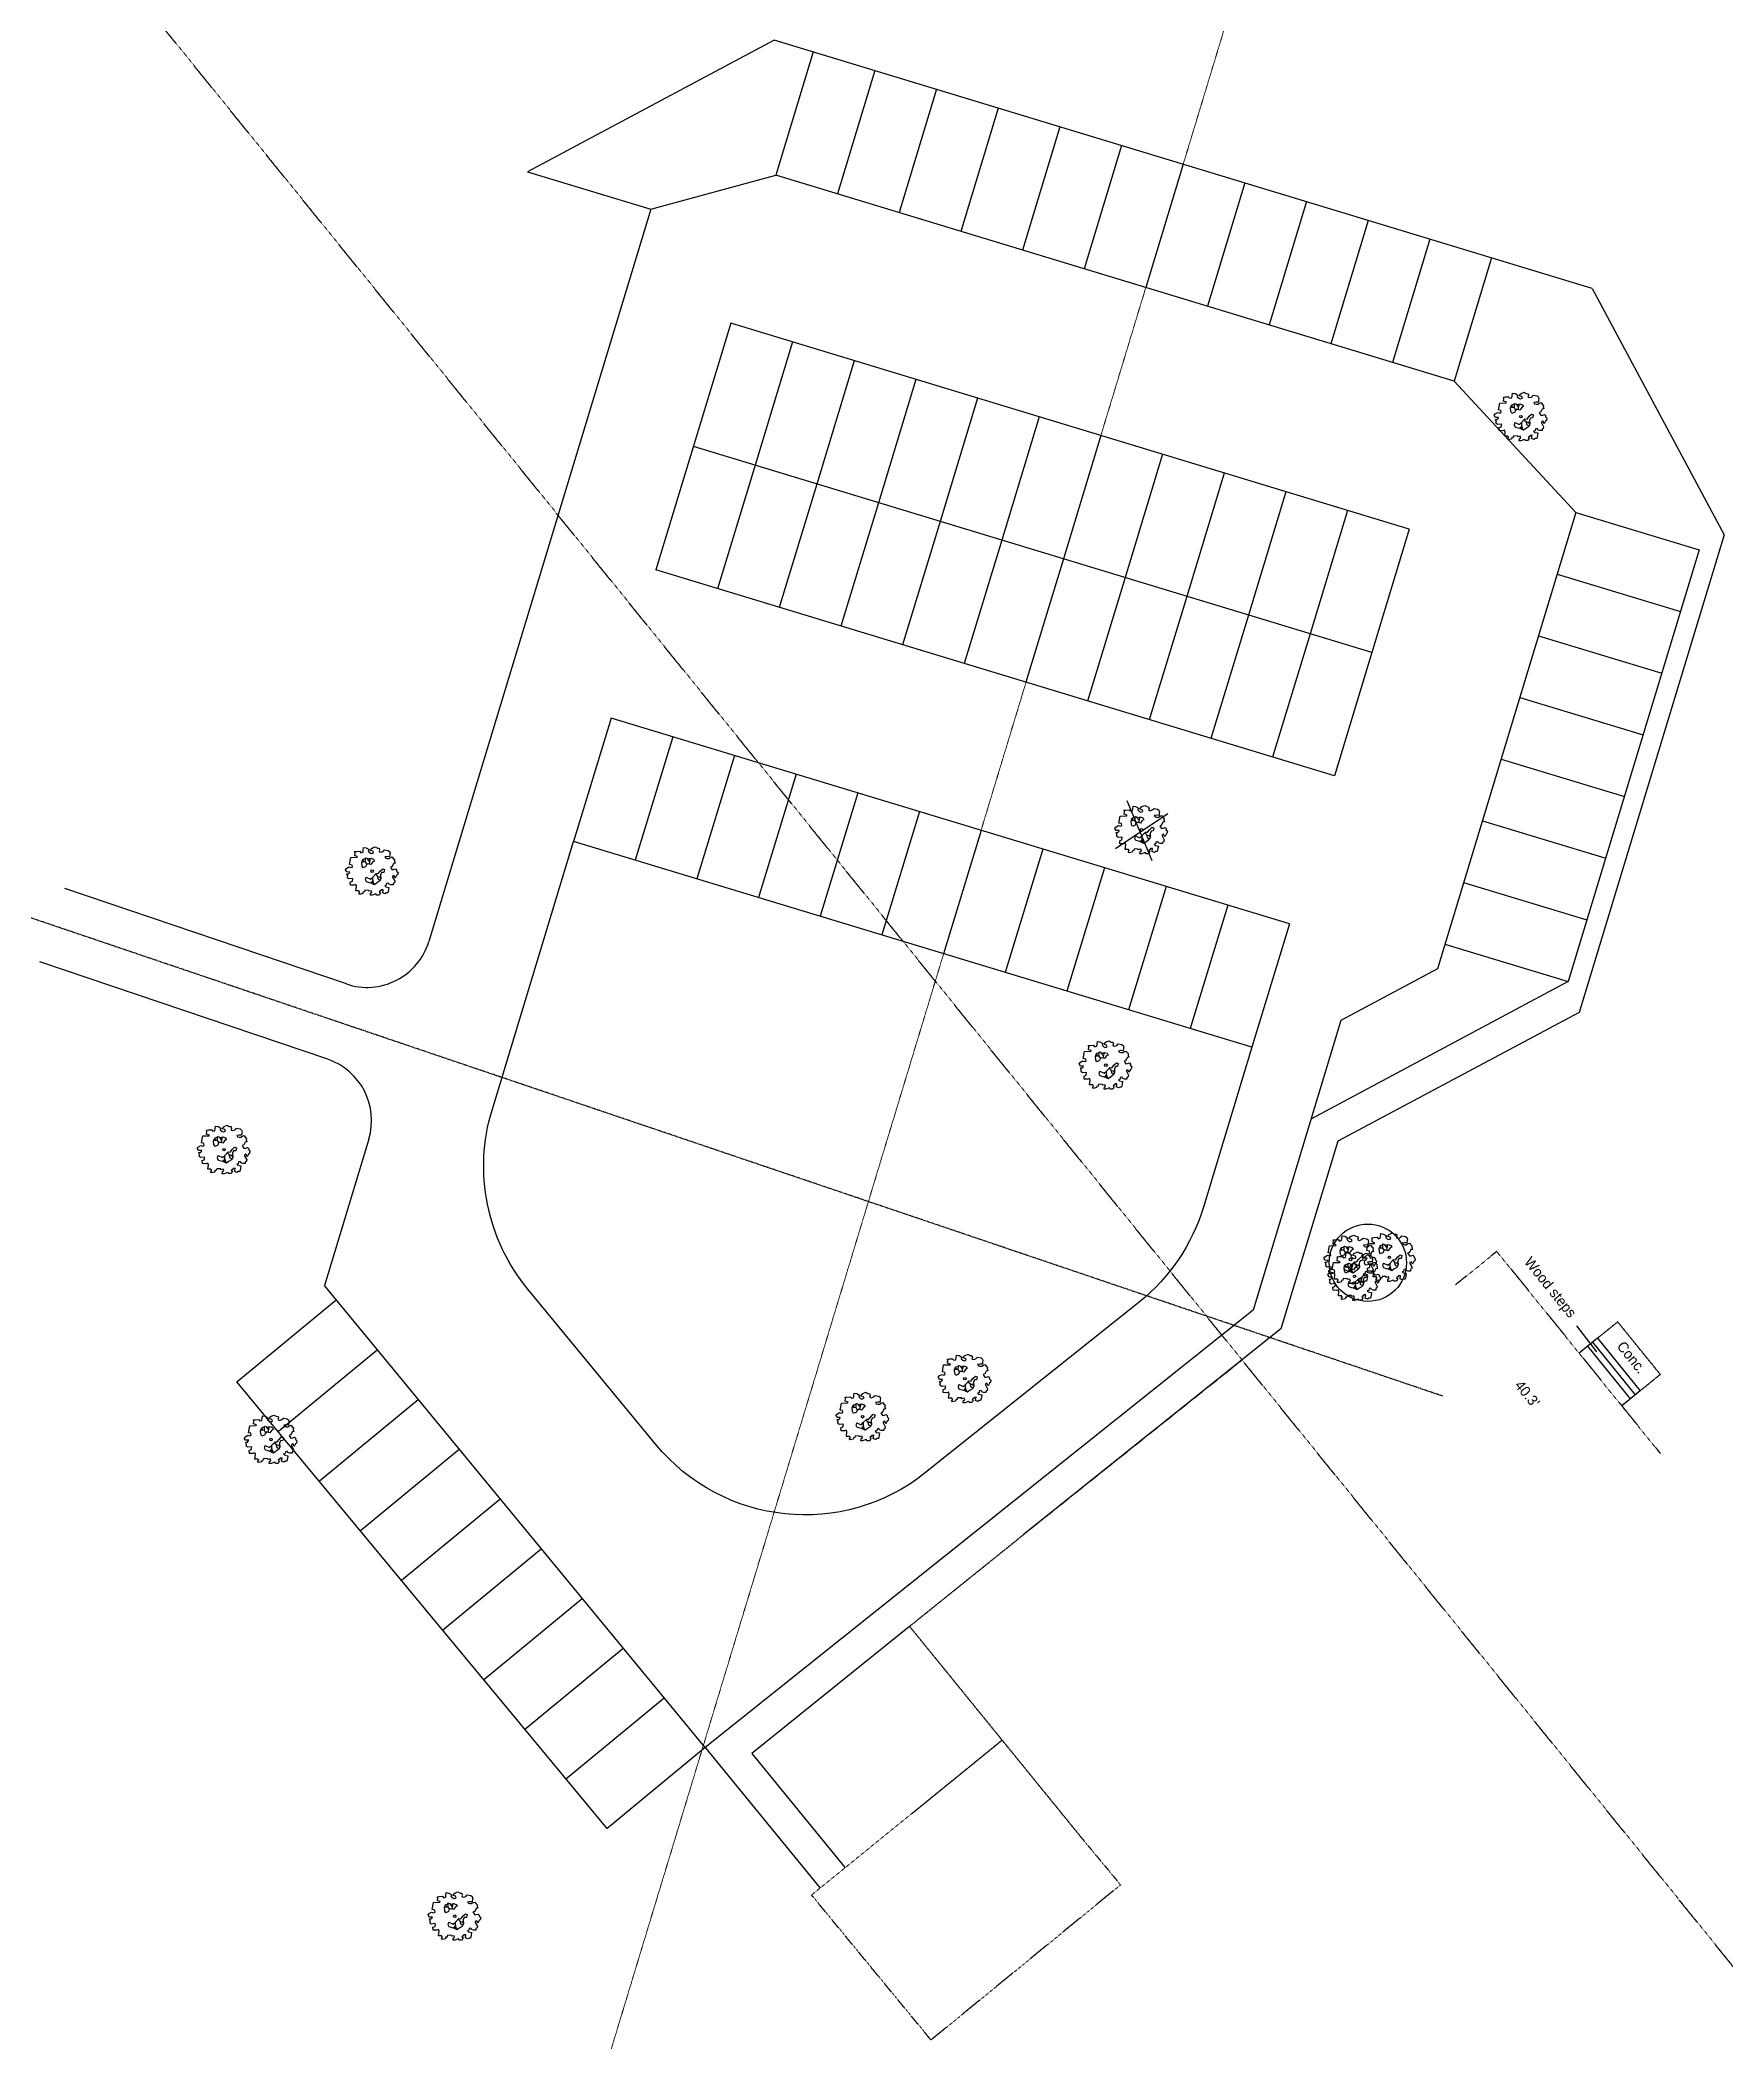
# Model space of a CAD drawing. Header units: inches. Extents: x -625442 to 34963, y -27993 to 66986.
# Drawn here: x -320156 to -317020, y 27782 to 31505 of the extents above; entities that cross this region are included whole.
import ezdxf

# ---------------------------------------------------------------- set-up
doc = ezdxf.new("R2010")
doc.units = ezdxf.units.IN
doc.header["$LTSCALE"] = 0.5
doc.header["$MEASUREMENT"] = 0
for name, pattern in [('CENTERX2', [4, 2.5, -0.5, 0.5, -0.5]), ('DASHED2', [0.375, 0.25, -0.125]), ('HIDDEN2', [0.1875, 0.125, -0.0625])]:
    doc.linetypes.add(name, pattern=pattern)
for name, color, linetype in [('BUILDING', 253, 'DASHED2'), ('BUILDING OH', 80, 'HIDDEN2'), ('EDGE OF CONCRETE', 253, 'DASHED2'), ('P-ABOVE', 201, 'HIDDEN2'), ('P-BELOW-LIGHT', 143, 'Continuous'), ('TEXT', 7, 'Continuous'), ('TreesMARK', 46, 'Continuous'), ('WOOD DECK', 37, 'Continuous')]:
    doc.layers.add(name, color=color, linetype=linetype)
doc.layers.add('HA-Grid Line', color=104, linetype='CENTERX2', lineweight=15)
doc.styles.add('BLDG', font='IC-Romans.shx', dxfattribs={"width": 0.8})
doc.styles.add('TXT', font='IC-Romans.shx')
doc.dimstyles.new('20 SCALE', dxfattribs={"dimtxt": 1.6, "dimasz": 2, "dimexe": 0.18, "dimexo": 0.0625, "dimgap": 0.04, "dimtad": 0, "dimdec": 1, "dimzin": 0, "dimdsep": 46, "dimtxsty": 'BLDG', "dimcen": 0.09, "dimaunit": 1, "dimadec": 4, "dimazin": 0, "dimtfac": 1, "dimtdec": 1, "dimtofl": 0, "dimtmove": 2, "dimatfit": 3, "dimfxl": 1, "dimtolj": 1, "dimtzin": 0, "dimarcsym": 0})

msp = doc.modelspace()

# ---------------------------------------------------------------- texts
at = {"layer": 'TEXT', "char_height": 19.2, "attachment_point": 2, "rotation": 309.00089794, "style": 'TXT'}
for s, insert in [('Wood steps', (-317335.67637, 29189.63255)), ('Conc.', (-317184.69144, 29059.15595)), ("40.3'", (-317378.76017, 28991.15737))]:
    msp.add_mtext(s, dxfattribs=dict(at, insert=insert))

# ---------------------------------------------------------------- blocks, each defined once
blk = doc.blocks.new('TREE11')
at = {"linetype": 'Continuous'}
for p, q in [((-0.134, 0.178), (-0.184, 0.176)), ((-0.156, 0.177), (-0.179, 0.211)), ((-0.132, 0.24), (-0.134, 0.178)), ((-0.134, 0.178), (-0.103, 0.129)), ((-0.094, 0.242), (-0.047, 0.184)), ((-0.034, 0.247), (-0.058, 0.14)), ((0.006, -0.194), (-0.03, -0.231)), ((0.008, -0.119), (0.006, -0.244)), ((0.008, -0.167), (0.027, -0.23)), ((0.027, -0.23), (0.058, -0.256)), ((0.065, -0.059), (0.113, -0.104)), ((0.096, -0.089), (0.115, -0.156)), ((0.113, -0.104), (0.17, -0.108)), ((0.115, -0.156), (0.157, -0.173)), ((0.141, -0.107), (0.163, -0.133))]:
    blk.add_line(p, q, dxfattribs=at)
for points in [[(-0.04, 0.357), (-0.015, 0.344), (0.008, 0.351), (0.028, 0.361), (0.015, 0.389), (-0.027, 0.402), (-0.019, 0.434), (0.006, 0.451), (0.063, 0.474), (0.102, 0.449), (0.138, 0.447), (0.147, 0.41), (0.136, 0.393), (0.141, 0.378), (0.17, 0.37), (0.196, 0.378), (0.22, 0.391), (0.243, 0.415), (0.313, 0.402), (0.339, 0.381), (0.35, 0.351), (0.344, 0.329), (0.34, 0.28), (0.289, 0.282), (0.248, 0.275), (0.265, 0.252), (0.293, 0.244), (0.328, 0.244), (0.361, 0.265), (0.39, 0.275), (0.412, 0.246), (0.437, 0.224), (0.433, 0.195), (0.446, 0.154), (0.413, 0.148), (0.388, 0.092), (0.354, 0.079), (0.368, 0.058), (0.388, 0.027), (0.422, 0.031), (0.457, 0.043), (0.483, 0.016), (0.474, 0.001), (0.503, -0.026), (0.494, -0.071), (0.476, -0.084), (0.45, -0.136), (0.429, -0.087), (0.398, -0.104), (0.399, -0.119), (0.44, -0.196), (0.432, -0.226), (0.411, -0.238), (0.409, -0.268), (0.363, -0.268), (0.329, -0.255), (0.315, -0.23), (0.28, -0.238), (0.276, -0.273), (0.246, -0.282), (0.266, -0.303), (0.327, -0.315), (0.32, -0.365), (0.306, -0.423), (0.28, -0.423), (0.248, -0.44), (0.207, -0.421), (0.216, -0.36), (0.179, -0.362), (0.166, -0.381), (0.14, -0.4), (0.162, -0.419), (0.138, -0.464), (0.091, -0.464), (0.072, -0.441), (0.001, -0.467), (-0.033, -0.467), (-0.028, -0.422), (-0.003, -0.413), (-0.014, -0.379), (-0.063, -0.389), (-0.062, -0.374), (-0.141, -0.37), (-0.149, -0.404), (-0.177, -0.406), (-0.18, -0.435), (-0.24, -0.45), (-0.26, -0.42), (-0.236, -0.405), (-0.254, -0.38), (-0.315, -0.38), (-0.303, -0.291), (-0.316, -0.259), (-0.349, -0.272), (-0.418, -0.27), (-0.422, -0.212), (-0.383, -0.196), (-0.372, -0.151), (-0.384, -0.142), (-0.455, -0.151), (-0.484, -0.125), (-0.473, -0.106), (-0.49, -0.053), (-0.458, -0.053), (-0.439, -0.033), (-0.432, -0.017), (-0.493, -0.016), (-0.518, 0.028), (-0.497, 0.053), (-0.45, 0.082), (-0.409, 0.069), (-0.382, 0.08), (-0.388, 0.119), (-0.437, 0.131), (-0.412, 0.266), (-0.287, 0.27), (-0.282, 0.283), (-0.337, 0.3), (-0.331, 0.357), (-0.341, 0.379), (-0.305, 0.383), (-0.238, 0.387), (-0.216, 0.358), (-0.176, 0.368), (-0.17, 0.404), (-0.164, 0.459), (-0.113, 0.45), (-0.059, 0.418), (-0.073, 0.387)], [(-0.118, 0.258), (-0.067, 0.236), (-0.022, 0.249), (0.027, 0.23), (0.047, 0.196), (0.015, 0.181), (-0.022, 0.128), (-0.087, 0.145), (-0.114, 0.117), (-0.121, 0.09), (-0.174, 0.064), (-0.194, 0.1), (-0.201, 0.17), (-0.18, 0.224), (-0.136, 0.243)], [(0.014, -0.114), (0.079, -0.044), (0.118, -0.048), (0.163, 0.008), (0.206, 0.048), (0.241, 0.034), (0.227, -0.023), (0.185, -0.025), (0.166, -0.07), (0.171, -0.149), (0.145, -0.196), (0.088, -0.232), (0.048, -0.263), (-0.004, -0.237), (-0.053, -0.224), (-0.108, -0.207), (-0.126, -0.167), (-0.115, -0.115), (-0.029, -0.154)]]:
    blk.add_lwpolyline(points, close=True, dxfattribs=at)
blk.add_circle((0, 0), 0.0248, dxfattribs=at)

# ---------------------------------------------------------------- linework, layer by layer
at = {"layer": 'BUILDING'}
for points in [[(-318536.59098, 28552.1861), (-318325.1325, 28722.33541)], [(-318536.59098, 28552.1861), (-318216.09883, 28158.24816)]]:
    msp.add_lwpolyline(points, dxfattribs=at)
at = {"layer": 'BUILDING OH'}
for points in [[(-317443.15934, 29250.20317), (-317519.76867, 29188.16417)], [(-317443.15934, 29250.20317), (-317138.76083, 28874.31435)], [(-317917.37566, 29047.97642), (-318325.1325, 28722.33541)], [(-318216.09883, 28158.24816), (-318143.63736, 28070.99528), (-318496.61077, 27782.15404), (-318718.93436, 28051.88398), (-318364.29431, 28340.40495)]]:
    msp.add_lwpolyline(points, dxfattribs=at)
at = {"layer": 'EDGE OF CONCRETE'}
for points in [[(-317217.99327, 29118.97735), (-317255.2958, 29088.76938)], [(-317217.99327, 29118.97735), (-317138.69736, 29021.0582)], [(-317138.69736, 29021.0582), (-317175.9999, 28990.85023)]]:
    msp.add_lwpolyline(points, dxfattribs=at)
at = {"layer": 'HA-Grid Line'}
msp.add_line((-317559.90267, 32812.93426), (-319348.6919, 26919.84497), dxfattribs=at)
at = {"layer": 'P-ABOVE'}
for p, q in [((-312618.1087, 22504.13642), (-324267.36422, 36889.30797)), ((-317544.08856, 28980.92819), (-325032.09318, 31516.63423))]:
    msp.add_line(p, q, dxfattribs=at)
at = {"layer": 'P-BELOW-LIGHT'}
for p, q in [((-318788.63658, 31505.45846), (-319247.65884, 31260.2105)), ((-317265.26946, 31043.05537), (-318788.63658, 31505.45846)), ((-318715.91303, 31483.38395), (-318785.62204, 31253.73061)), ((-318601.08636, 31448.52944), (-318670.79537, 31218.87611)), ((-318486.25969, 31413.67494), (-318555.9687, 31184.0216)), ((-318371.43303, 31378.82043), (-318441.14203, 31149.1671)), ((-318256.60636, 31343.96593), (-318326.31537, 31114.31259)), ((-318141.77969, 31309.11142), (-318211.4887, 31079.45809)), ((-319247.65884, 31260.2105), (-319018.00551, 31190.50149)), ((-319018.00551, 31190.50149), (-318785.62204, 31253.73061)), ((-317522.5287, 30870.33106), (-318785.62204, 31253.73061)), ((-318026.95302, 31274.25692), (-318096.66203, 31044.60358)), ((-317912.12636, 31239.40241), (-317981.83537, 31009.74908)), ((-317797.29969, 31204.54791), (-317867.0087, 30974.89458)), ((-319018.00551, 31190.50149), (-319358.31334, 30069.37195)), ((-317682.47302, 31169.69341), (-317752.18203, 30940.04007)), ((-317567.64635, 31134.8389), (-317637.35536, 30905.18557)), ((-317452.81969, 31099.9844), (-317522.5287, 30870.33106)), ((-317265.26946, 31043.05537), (-317020.0215, 30584.03311)), ((-318869.27285, 30978.14661), (-319008.69086, 30518.83994)), ((-317606.17951, 30594.74706), (-318869.27285, 30978.14661)), ((-318754.44618, 30943.2921), (-318824.15519, 30713.63877)), ((-318639.61951, 30908.4376), (-318709.32852, 30678.78427)), ((-318524.79285, 30873.5831), (-318594.50185, 30643.92976)), ((-318409.96618, 30838.72859), (-318479.67519, 30609.07526)), ((-318295.13951, 30803.87409), (-318364.84852, 30574.22075)), ((-318180.31284, 30769.01958), (-318250.02185, 30539.36625)), ((-317675.88852, 30365.09373), (-318938.98186, 30748.49327)), ((-318065.48618, 30734.16508), (-318135.19518, 30504.51174)), ((-318824.15519, 30713.63877), (-318893.8642, 30483.98544)), ((-317950.65951, 30699.31057), (-318020.36852, 30469.65724)), ((-318709.32852, 30678.78427), (-318779.03753, 30449.13093)), ((-318594.50185, 30643.92976), (-318664.21086, 30414.27643)), ((-317835.83284, 30664.45607), (-317905.54185, 30434.80274)), ((-318479.67519, 30609.07526), (-318549.3842, 30379.42192)), ((-317721.00617, 30629.60157), (-317790.71518, 30399.94823)), ((-317295.741, 30625.92292), (-317553.66433, 29776.20558)), ((-317295.741, 30625.92292), (-317066.08767, 30556.21391)), ((-318364.84852, 30574.22075), (-318434.55753, 30344.56742)), ((-317606.17951, 30594.74706), (-317675.88852, 30365.09373)), ((-317020.0215, 30584.03311), (-317289.8107, 29695.22417)), ((-318250.02185, 30539.36625), (-318319.73086, 30309.71291)), ((-317066.08767, 30556.21391), (-317310.0692, 29752.42724)), ((-317745.59752, 30135.44039), (-319008.69086, 30518.83994)), ((-318135.19518, 30504.51174), (-318204.90419, 30274.85841)), ((-317330.5955, 30511.09625), (-317100.94217, 30441.38724)), ((-318020.36852, 30469.65724), (-318090.07753, 30240.00391)), ((-317905.54185, 30434.80274), (-317975.25086, 30205.1494)), ((-317790.71518, 30399.94823), (-317860.42419, 30170.2949)), ((-317365.45001, 30396.26958), (-317135.79667, 30326.56057)), ((-317675.88852, 30365.09373), (-317745.59752, 30135.44039)), ((-317400.30451, 30281.44292), (-317170.65118, 30211.73391)), ((-319092.34167, 30243.25594), (-319162.05068, 30013.6026)), ((-317829.24833, 29859.85639), (-319092.34167, 30243.25594)), ((-318977.51501, 30208.40143), (-319047.22402, 29978.7481)), ((-318862.68834, 30173.54693), (-318932.39735, 29943.8936)), ((-317435.15902, 30166.61625), (-317205.50568, 30096.90724)), ((-318747.86167, 30138.69243), (-318817.57068, 29909.03909)), ((-318633.03501, 30103.83792), (-318702.74401, 29874.18459)), ((-318131.86854, 30089.93188), (-318085.28674, 29978.03212)), ((-319358.31334, 30069.37195), (-319431.89871, 29826.94812)), ((-318518.20834, 30068.98342), (-318587.91735, 29839.33008)), ((-318055.72882, 30064.65631), (-318153.36875, 29999.96457)), ((-317470.01352, 30051.78958), (-317240.36019, 29982.08057)), ((-317898.95734, 29630.20306), (-319162.05068, 30013.6026)), ((-318403.38167, 30034.12891), (-318473.09068, 29804.47558)), ((-318288.555, 29999.27441), (-318358.26401, 29769.62107)), ((-318173.72834, 29964.4199), (-318243.43734, 29734.76657)), ((-317504.86803, 29936.96291), (-317275.21469, 29867.25391)), ((-319585.21468, 29748.14272), (-320109.48783, 29925.68035)), ((-318058.90167, 29929.5654), (-318128.61068, 29699.91206)), ((-317944.075, 29894.71089), (-318013.78401, 29665.05756)), ((-317829.24833, 29859.85639), (-317898.95734, 29630.20306)), ((-319619.82695, 29607.83116), (-320155.675, 29789.28846)), ((-317539.72253, 29822.13625), (-317310.0692, 29752.42724)), ((-317310.0692, 29752.42724), (-317789.04895, 29496.51632)), ((-317289.8107, 29695.22417), (-317738.85422, 29455.30768)), ((-319543.48959, 29459.31675), (-319626.1982, 29186.83679)), ((-319711.37746, 28915.75762), (-319527.61027, 29067.22682)), ((-319635.0531, 28823.15852), (-319451.28592, 28974.62773)), ((-319558.72874, 28730.55942), (-319374.96156, 28882.02863)), ((-319482.40439, 28637.96033), (-319298.63721, 28789.42953)), ((-319406.08003, 28545.36123), (-319222.31285, 28696.83044)), ((-319329.75568, 28452.76213), (-319145.98849, 28604.23134)), ((-318536.59098, 28552.1861), (-318830.44625, 28315.7365)), ((-319253.43132, 28360.16303), (-319069.66414, 28511.63224)), ((-319177.10697, 28267.56394), (-318993.33978, 28419.03315)), ((-318916.84198, 28326.57257), (-318702.80194, 28065.00867)), ((-318830.44625, 28315.7365), (-318656.25907, 28102.8741))]:
    msp.add_line(p, q, dxfattribs=at)
for points in [[(-317295.741, 30625.92292), (-317522.5287, 30870.33106)], [(-317553.66433, 29776.20558), (-317733.28174, 29680.23898), (-317896.93663, 29141.08499), (-318917.01543, 28326.43405), (-319626.1982, 29186.83679)], [(-317738.85422, 29455.30768), (-317844.93517, 29105.82853), (-318325.1325, 28722.33541)], [(-318917.01543, 28326.43405), (-319099.3422, 28176.1521), (-319789.04268, 29007.25151), (-319603.93463, 29159.82592)]]:
    msp.add_lwpolyline(points, dxfattribs=at)
msp.add_lwpolyline([(-317898.95734, 29630.20306), (-317989.26885, 29332.67569, -0.1516974634), (-318109.09616, 29155.93657), (-318506.55811, 28838.51722, -0.4096942715), (-319009.0081, 28890.84678), (-319247.20738, 29179.83761, -0.2510993188), (-319313.89009, 29513.37419), (-319162.05068, 30013.6026)], format="xyb", dxfattribs=at)
msp.add_circle((-317683.21325, 29229.15577), 72, dxfattribs=at)
for centre, start, end in [((-319546.72538, 29861.80262), 251.29206221, 343.11484956), ((-319658.31626, 29494.17126), 343.11484956, 71.29206221)]:
    msp.add_arc(centre, 120, start, end, dxfattribs=at)
at = {"layer": 'WOOD DECK'}
for points in [[(-317255.2958, 29088.76938), (-317289.80064, 29060.82702)], [(-317264.62143, 29081.21739), (-317185.32553, 28983.29824)], [(-317255.2958, 29088.76938), (-317175.9999, 28990.85023)], [(-317273.94707, 29073.6654), (-317194.65116, 28975.74625)], [(-317175.9999, 28990.85023), (-317210.50474, 28962.90787)]]:
    msp.add_lwpolyline(points, dxfattribs=at)

# ---------------------------------------------------------------- block references
at = {"layer": 'TreesMARK', "color": 46, "xscale": 96, "yscale": 96, "zscale": 96}
for p in [(-317398.16673, 30804.13502), (-318104.67316, 30035.16151), (-319537.31601, 29958.11921), (-318171.13319, 29596.90441), (-319813.06042, 29439.59343), (-317715.34415, 29235.24253), (-317643.09482, 29239.29832), (-317707.84178, 29203.85292), (-318433.52452, 29013.27874), (-318623.9781, 28942.41785), (-319725.59947, 28900.17356), (-319383.39468, 28012.54894)]:
    msp.add_blockref('TREE11', p, dxfattribs=at)

msp.set_redraw_order([(e.dxf.handle, doc.entitydb.next_handle()) for e in msp.query("TEXT MTEXT ATTDEF DIMENSION ARC_DIMENSION")])  # texts and dimensions are drawn at this point

# ---------------------------------------------------------------- leaders
at = {"layer": 'TEXT'}
msp.add_leader([(-317256.88589, 29063.01974), (-317294.31228, 29111.58691)], dimstyle='20 SCALE', dxfattribs=at)

doc.saveas('drawing.dxf')
